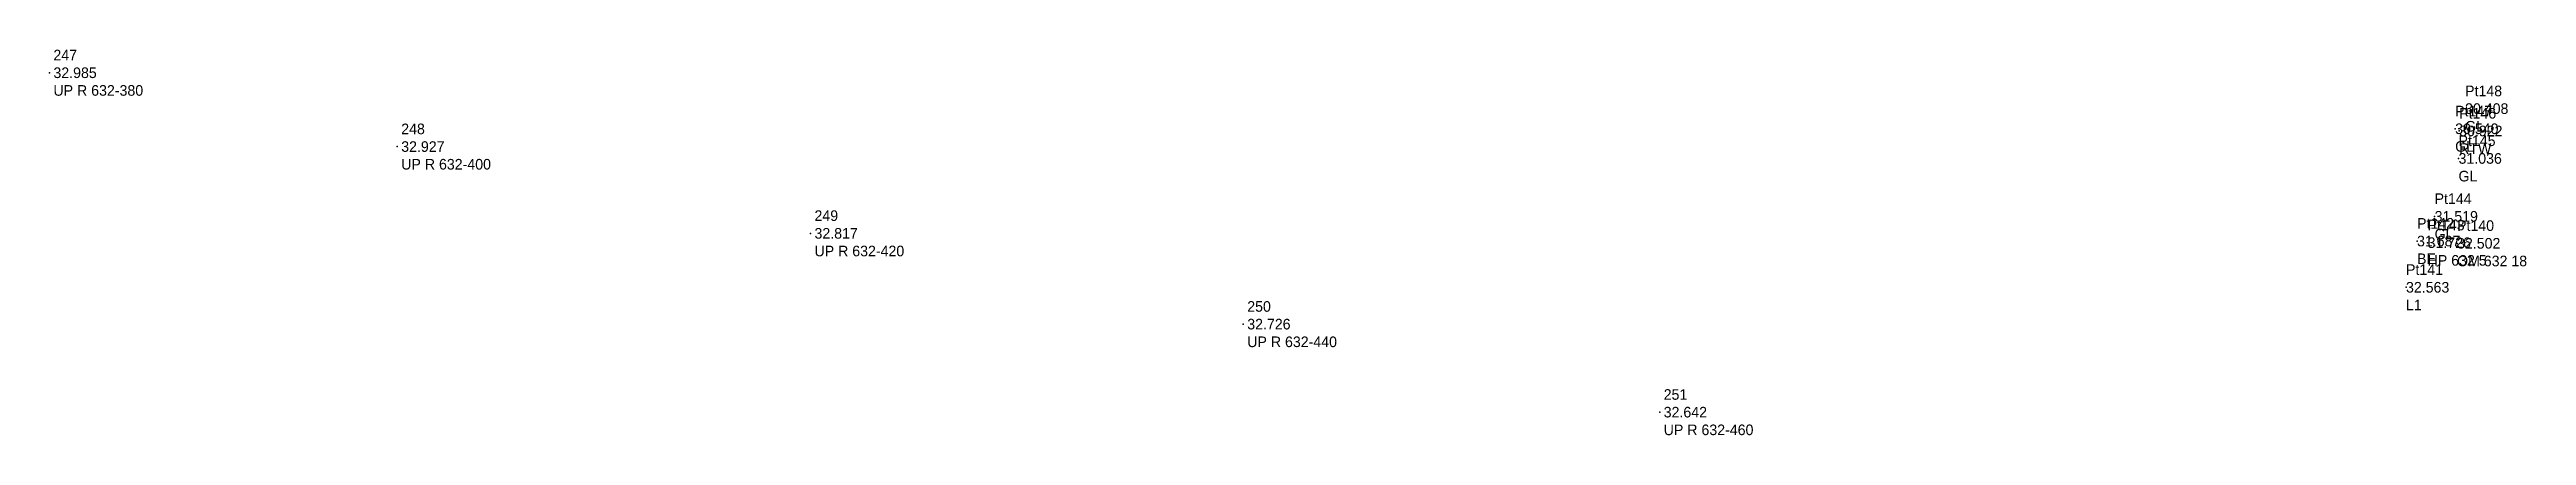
# Model space of a CAD drawing. Header units: metres. Extents: x 169978 to 830021, y 964681 to 1014880.
# Drawn here: x 827113.2 to 827230.1, y 980072.3 to 980090.4 of the extents above; entities that cross this region are included whole.
import ezdxf

# ---------------------------------------------------------------- set-up
doc = ezdxf.new("R2010")
doc.units = ezdxf.units.M

msp = doc.modelspace()

# ---------------------------------------------------------------- texts
at = {"layer": 'MDU TO TN 5628 000 to 634 000_SurveyPoint', "color": 7, "char_height": 0.5, "attachment_point": 4}
for s, insert, width in [('Pt148\\P30.408\\PGL', (827227.21, 980087.66, 30.41), 3), ('Pt147\\P30.540\\PGL', (827226.74, 980086.71, 30.54), 3), ('Pt146\\P30.922\\PRTW', (827226.93, 980086.61, 30.92), 3), ('Pt145\\P31.036\\PGL', (827226.9, 980085.31, 31.04), 3), ('Pt144\\P31.519\\PGL', (827225.77, 980082.58, 31.52), 3), ('Pt142\\P31.687\\PBE', (827224.94, 980081.42, 31.69), 3), ('Pt143\\P31.726\\PHP 632 5', (827225.44, 980081.34, 31.73), 4.5), ('Pt140\\P32.502\\POM 632 18', (827226.83, 980081.31, 32.5), 5), ('Pt141\\P32.563\\PL1', (827224.42, 980079.24, 32.56), 3)]:
    msp.add_mtext(s, dxfattribs=dict(at, insert=insert, width=width))
at = {"layer": 'MEJ TO TNCH28-100 TO CH35-580_Survey', "char_height": 0.5, "width": 6.5, "attachment_point": 4}
for s, insert in [(' 247\\P 32.985\\P UP R 632-380', (827113.17, 980089.35, 32.98)), (' 248\\P 32.927\\P UP R 632-400', (827129.59, 980085.87, 32.93)), (' 249\\P 32.817\\P UP R 632-420', (827149.1, 980081.78, 32.82)), (' 250\\P 32.726\\P UP R 632-440', (827169.53, 980077.5, 32.73)), (' 251\\P 32.642\\P UP R 632-460', (827189.19, 980073.35, 32.64))]:
    msp.add_mtext(s, dxfattribs=dict(at, insert=insert))

# ---------------------------------------------------------------- linework, layer by layer
at = {"layer": 'MDU TO TN 5628 000 to 634 000_SurveyPoint'}
for p in [(827227.21, 980087.66, 30.41), (827226.74, 980086.71, 30.54), (827226.93, 980086.61, 30.92), (827226.9, 980085.31, 31.04), (827225.77, 980082.58, 31.52), (827224.94, 980081.42, 31.69), (827225.44, 980081.34, 31.73), (827226.83, 980081.31, 32.5), (827224.42, 980079.24, 32.56)]:
    msp.add_point(p, dxfattribs=at)
at = {"layer": 'MEJ TO TNCH28-100 TO CH35-580_Survey'}
for p in [(827113.17, 980089.35, 32.98), (827129.59, 980085.87, 32.93), (827149.1, 980081.78, 32.82), (827169.53, 980077.5, 32.73), (827189.19, 980073.35, 32.64)]:
    msp.add_point(p, dxfattribs=at)

msp.set_redraw_order([(e.dxf.handle, doc.entitydb.next_handle()) for e in msp.query("TEXT MTEXT ATTDEF DIMENSION ARC_DIMENSION")])  # texts and dimensions are drawn at this point

doc.saveas('drawing.dxf')
